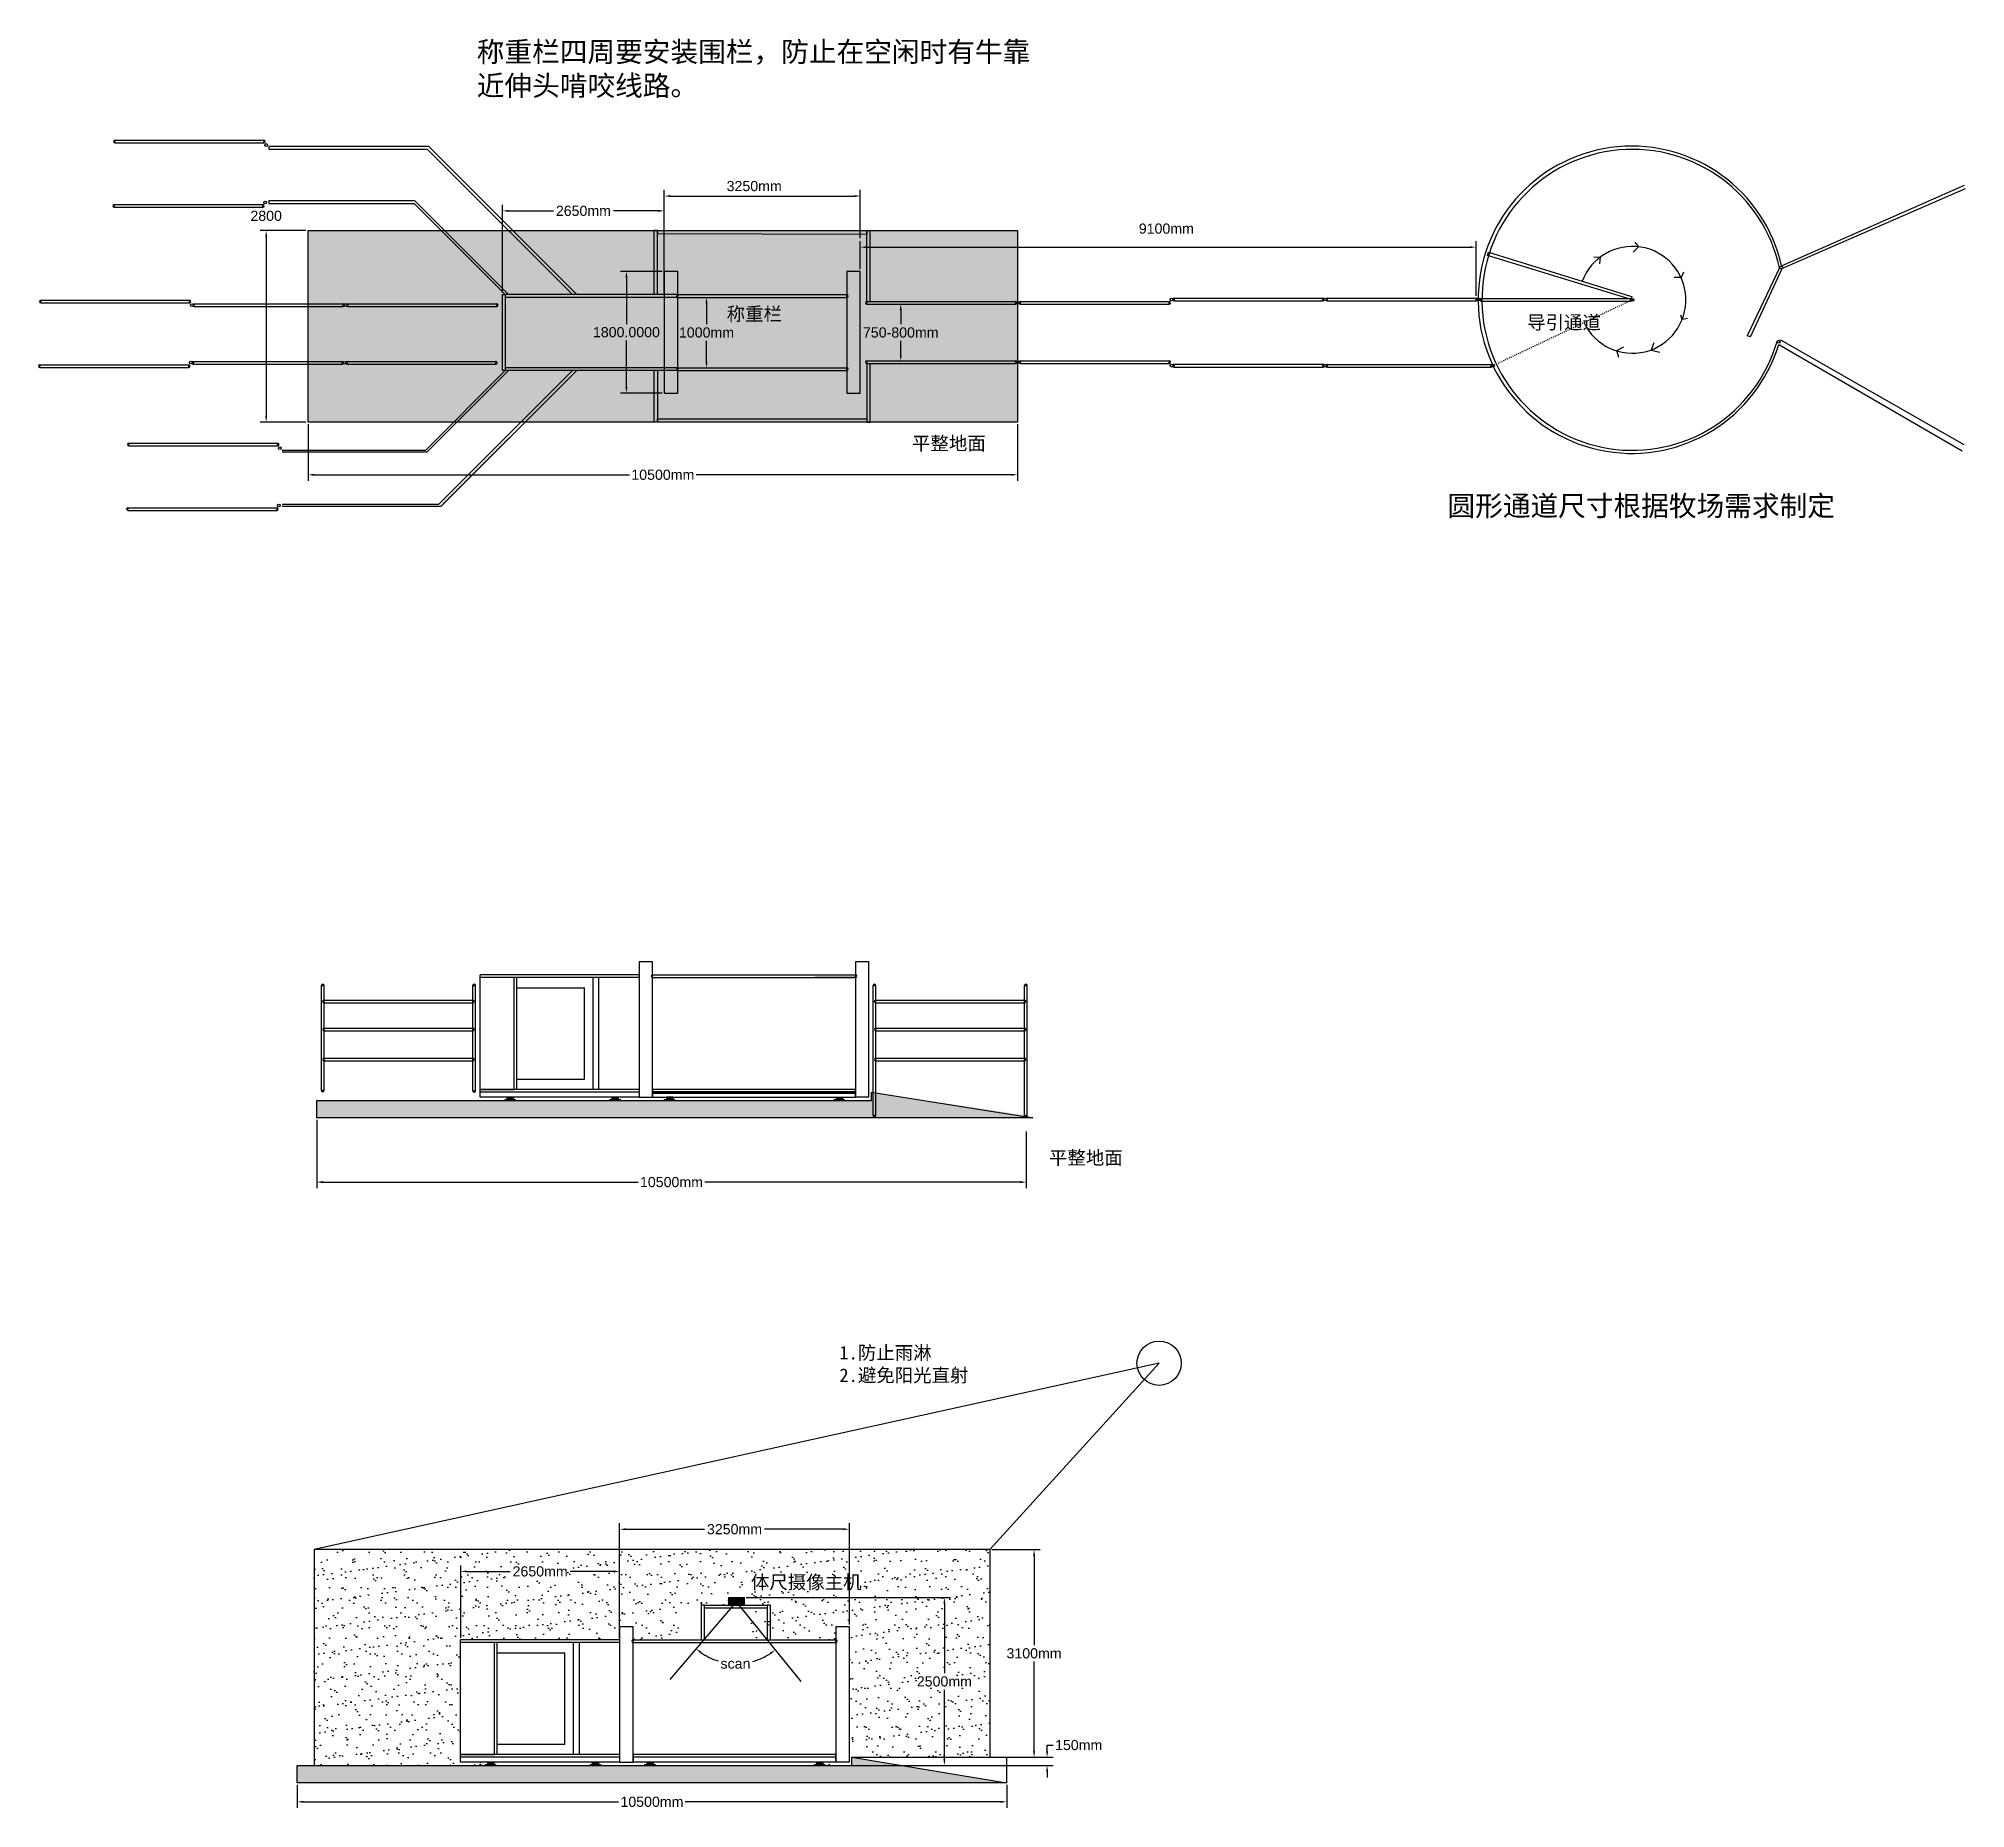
# Model space of a CAD drawing. Header units: inches. Extents: x -6743 to 21748, y -17244 to 8928.
import ezdxf

# ---------------------------------------------------------------- set-up
doc = ezdxf.new("R2010")
doc.units = ezdxf.units.IN
doc.header["$MEASUREMENT"] = 0
doc.linetypes.add('ACAD_ISO03W100', pattern=[30, 12, -18])
doc.styles.get("Standard").update_dxf_attribs({"font": 'arial.ttf'})
doc.dimstyles.get("Standard").update_dxf_attribs({"dimscale": 500, "dimtxt": 0.3, "dimasz": 0.18, "dimexe": 0.18, "dimexo": 0.0625, "dimgap": 0.09, "dimtad": 0, "dimtih": 1, "dimtoh": 1, "dimdec": 4, "dimzin": 0, "dimdsep": 46, "dimtxsty": 'Standard', "dimcen": 0.09, "dimclrd": 2, "dimadec": 0, "dimazin": 0, "dimtfac": 1, "dimtdec": 4, "dimtofl": 0, "dimtmove": 0, "dimatfit": 3, "dimfxl": 1, "dimtolj": 1, "dimtzin": 0, "dimarcsym": 0})

msp = doc.modelspace()

# ---------------------------------------------------------------- texts
for s, p in [('称重栏', (3431.93249, 4755.77453)), ('导引通道', (15266.9844, 4630.65827)), ('平整地面', (6171.76567, 2842.76582)), ('平整地面', (8196.80526, -7721.70067)), ('体尺摄像主机', (3790.32043, -13996.70528))]:
    msp.add_text(s, height=200).set_placement(p)
at = {"color": 1, "insert": (-263.25311, 8882.17321), "char_height": 300, "attachment_point": 1}
msp.add_mtext_dynamic_manual_height_columns('{\\fSimSun|b0|i0|c134|p2;称重栏四周要安装围栏，防止在空闲时有牛靠近伸头啃咬线路。}', width=8213.1688966, gutter_width=0, heights=[1284.64751], dxfattribs=at)
at = {"attachment_point": 1}
for s, width, gutter_width, heights, insert, char_height in [('{\\fSimSun|b0|i0|c134|p2;圆形通道尺寸根据牧场需求制定}', 8213.1688966, 0, [819.70987], (14089.4588, 2167.92758), 300), ('{\\fSimSun|b0|i0|c134|p2;1.防止雨淋\\P2.避免阳光直射}', 3778.6976212, 1000, [0], (5098.9313, -10404.71733), 200)]:
    msp.add_mtext_dynamic_manual_height_columns(s, width=width, gutter_width=gutter_width, heights=heights, dxfattribs=dict(at, insert=insert, char_height=char_height))

# ---------------------------------------------------------------- blocks, each defined once
blk = doc.blocks.new('*D3')
at = {"color": 0, "lineweight": -2, "transparency": 16777216}
for p, q in [((2509, 5517), (2509, 6689)), ((5408, 5975), (5408, 6689))]:
    blk.add_line(p, q, dxfattribs=at)
at = {"color": 2, "lineweight": -2, "transparency": 16777216}
blk.add_line((2599, 6599), (5318, 6599), dxfattribs=at)
at = {"color": 2, "transparency": 16777216}
for points in [[(2599, 6614), (2599, 6584), (2509, 6599)], [(5318, 6614), (5318, 6584), (5408, 6599)]]:
    blk.add_solid(points, dxfattribs=at)
at = {"layer": 'Defpoints', "color": 0, "transparency": 16777216}
for p in [(5408, 6599), (5408, 5943), (2509, 5485)]:
    blk.add_point(p, dxfattribs=at)
at = {"color": 0, "transparency": 16777216, "insert": (3839, 6746), "char_height": 150, "attachment_point": 5}
blk.add_mtext('\\A1;3250mm', dxfattribs=at)
blk = doc.blocks.new('*D4')
at = {"color": 0, "lineweight": -2, "transparency": 16777216}
for p, q in [((5408, 5517), (5408, 5933)), ((14512, 5122), (14512, 5933))]:
    blk.add_line(p, q, dxfattribs=at)
at = {"color": 2, "lineweight": -2, "transparency": 16777216}
blk.add_line((5498, 5843), (14422, 5843), dxfattribs=at)
at = {"color": 2, "transparency": 16777216}
for points in [[(5498, 5858), (5498, 5828), (5408, 5843)], [(14422, 5858), (14422, 5828), (14512, 5843)]]:
    blk.add_solid(points, dxfattribs=at)
at = {"layer": 'Defpoints', "color": 0, "transparency": 16777216}
for p in [(14512, 5843), (5408, 5485), (14512, 5090)]:
    blk.add_point(p, dxfattribs=at)
at = {"color": 0, "transparency": 16777216, "insert": (9933, 6117), "char_height": 150, "attachment_point": 5}
blk.add_mtext('\\A1;9100mm', dxfattribs=at)
blk = doc.blocks.new('*D5')
at = {"color": 0, "lineweight": -2, "transparency": 16777216}
for p, q in [((-2788, 6088), (-3467, 6088)), ((-2788, 3257), (-3467, 3257))]:
    blk.add_line(p, q, dxfattribs=at)
at = {"color": 2, "lineweight": -2, "transparency": 16777216}
blk.add_line((-3377, 5998), (-3377, 3347), dxfattribs=at)
at = {"color": 2, "transparency": 16777216}
for points in [[(-3392, 5998), (-3362, 5998), (-3377, 6088)], [(-3392, 3347), (-3362, 3347), (-3377, 3257)]]:
    blk.add_solid(points, dxfattribs=at)
at = {"layer": 'Defpoints', "color": 0, "transparency": 16777216}
for p in [(-2757, 6088), (-3377, 3257), (-2757, 3257)]:
    blk.add_point(p, dxfattribs=at)
at = {"color": 0, "transparency": 16777216, "insert": (-3377, 6306), "char_height": 150, "attachment_point": 5}
blk.add_mtext('\\A1;2800', dxfattribs=at)
blk = doc.blocks.new('*D6')
at = {"color": 0, "lineweight": -2, "transparency": 16777216}
for p, q in [((2740, 5101), (3224, 5101)), ((2740, 4061), (3224, 4061))]:
    blk.add_line(p, q, dxfattribs=at)
at = {"color": 2, "lineweight": -2, "transparency": 16777216}
for p, q in [((3134, 5011), (3134, 4703)), ((3134, 4151), (3134, 4460))]:
    blk.add_line(p, q, dxfattribs=at)
at = {"color": 2, "transparency": 16777216}
for points in [[(3119, 5011), (3149, 5011), (3134, 5101)], [(3119, 4151), (3149, 4151), (3134, 4061)]]:
    blk.add_solid(points, dxfattribs=at)
at = {"layer": 'Defpoints', "color": 0, "transparency": 16777216}
for p in [(2709, 5101), (3134, 5101), (2709, 4061)]:
    blk.add_point(p, dxfattribs=at)
at = {"color": 0, "transparency": 16777216, "insert": (3134, 4581), "char_height": 150, "attachment_point": 5}
blk.add_mtext('\\A1;1000mm', dxfattribs=at)
blk = doc.blocks.new('*D7')
at = {"color": 0, "lineweight": -2, "transparency": 16777216}
for p, q in [((5535, 5001), (6096, 5001)), ((5535, 4161), (6096, 4161))]:
    blk.add_line(p, q, dxfattribs=at)
at = {"color": 2, "lineweight": -2, "transparency": 16777216}
for p, q in [((6006, 4911), (6006, 4703)), ((6006, 4251), (6006, 4460))]:
    blk.add_line(p, q, dxfattribs=at)
at = {"color": 2, "transparency": 16777216}
for points in [[(5991, 4911), (6021, 4911), (6006, 5001)], [(5991, 4251), (6021, 4251), (6006, 4161)]]:
    blk.add_solid(points, dxfattribs=at)
at = {"layer": 'Defpoints', "color": 0, "transparency": 16777216}
for p in [(5504, 5001), (5504, 4161), (6006, 4161)]:
    blk.add_point(p, dxfattribs=at)
at = {"color": 0, "transparency": 16777216, "insert": (6006, 4581), "char_height": 150, "attachment_point": 5}
blk.add_mtext('\\A1;750-800mm', dxfattribs=at)
blk = doc.blocks.new('*D8')
at = {"color": 0, "lineweight": -2, "transparency": 16777216}
for p, q in [((-2757, 3226), (-2757, 2387)), ((7732, 3226), (7732, 2387))]:
    blk.add_line(p, q, dxfattribs=at)
at = {"color": 2, "lineweight": -2, "transparency": 16777216}
for p, q in [((-2667, 2477), (1995, 2477)), ((7642, 2477), (2980, 2477))]:
    blk.add_line(p, q, dxfattribs=at)
at = {"color": 2, "transparency": 16777216}
for points in [[(-2667, 2492), (-2667, 2462), (-2757, 2477)], [(7642, 2492), (7642, 2462), (7732, 2477)]]:
    blk.add_solid(points, dxfattribs=at)
at = {"layer": 'Defpoints', "color": 0, "transparency": 16777216}
for p in [(-2757, 3257), (7732, 3257), (7732, 2477)]:
    blk.add_point(p, dxfattribs=at)
at = {"color": 0, "transparency": 16777216, "insert": (2488, 2477), "char_height": 150, "attachment_point": 5}
blk.add_mtext('\\A1;10500mm', dxfattribs=at)
blk = doc.blocks.new('*D9')
at = {"color": 0, "lineweight": -2, "transparency": 16777216}
for p, q in [((-2629, -7062), (-2629, -8072)), ((7861, -7232), (7861, -8072))]:
    blk.add_line(p, q, dxfattribs=at)
at = {"color": 2, "lineweight": -2, "transparency": 16777216}
for p, q in [((-2539, -7982), (2123, -7982)), ((7771, -7982), (3109, -7982))]:
    blk.add_line(p, q, dxfattribs=at)
at = {"color": 2, "transparency": 16777216}
for points in [[(-2539, -7967), (-2539, -7997), (-2629, -7982)], [(7771, -7967), (7771, -7997), (7861, -7982)]]:
    blk.add_solid(points, dxfattribs=at)
at = {"layer": 'Defpoints', "color": 0, "transparency": 16777216}
for p in [(-2629, -7031), (7861, -7201), (7861, -7982)]:
    blk.add_point(p, dxfattribs=at)
at = {"color": 0, "transparency": 16777216, "insert": (2616, -7982), "char_height": 150, "attachment_point": 5}
blk.add_mtext('\\A1;10500mm', dxfattribs=at)
blk = doc.blocks.new('*D10')
at = {"color": 2, "lineweight": -2, "transparency": 16777216}
for start, end in [(235.0536, 252.9378), (285.4384, 303.3874)]:
    blk.add_arc((3575, -14189), 914, start, end, dxfattribs=at)
at = {"color": 2, "transparency": 16777216}
for points in [[(3042, -14950), (3060, -14926), (2980, -14883)], [(4069, -14940), (4087, -14964), (4151, -14899)]]:
    blk.add_solid(points, dxfattribs=at)
at = {"layer": 'Defpoints', "color": 0, "transparency": 16777216}
for p in [(3575, -14189), (3575, -14189), (3353, -15076), (2591, -15337), (4530, -15367)]:
    blk.add_point(p, dxfattribs=at)
at = {"color": 0, "transparency": 16777216, "insert": (3562, -15103), "char_height": 150, "attachment_point": 5}
blk.add_mtext('\\A1;scan', dxfattribs=at)
blk = doc.blocks.new('*D11')
at = {"color": 0, "lineweight": -2, "transparency": 16777216}
for p, q in [((-2918, -16895), (-2918, -17236)), ((7572, -16895), (7572, -17236))]:
    blk.add_line(p, q, dxfattribs=at)
at = {"color": 2, "lineweight": -2, "transparency": 16777216}
for p, q in [((-2828, -17146), (1834, -17146)), ((7482, -17146), (2820, -17146))]:
    blk.add_line(p, q, dxfattribs=at)
at = {"color": 2, "transparency": 16777216}
for points in [[(-2828, -17131), (-2828, -17161), (-2918, -17146)], [(7482, -17131), (7482, -17161), (7572, -17146)]]:
    blk.add_solid(points, dxfattribs=at)
at = {"layer": 'Defpoints', "color": 0, "transparency": 16777216}
for p in [(-2918, -16864), (7572, -16864), (7572, -17146)]:
    blk.add_point(p, dxfattribs=at)
at = {"color": 0, "transparency": 16777216, "insert": (2327, -17146), "char_height": 150, "attachment_point": 5}
blk.add_mtext('\\A1;10500mm', dxfattribs=at)
blk = doc.blocks.new('*D12')
at = {"color": 0, "lineweight": -2, "transparency": 16777216}
for p, q in [((1849, -14525), (1849, -13025)), ((5247, -14525), (5247, -13025))]:
    blk.add_line(p, q, dxfattribs=at)
at = {"color": 2, "lineweight": -2, "transparency": 16777216}
for p, q in [((1939, -13115), (3106, -13115)), ((5157, -13115), (3989, -13115))]:
    blk.add_line(p, q, dxfattribs=at)
at = {"color": 2, "transparency": 16777216}
for points in [[(1939, -13100), (1939, -13130), (1849, -13115)], [(5157, -13100), (5157, -13130), (5247, -13115)]]:
    blk.add_solid(points, dxfattribs=at)
at = {"layer": 'Defpoints', "color": 0, "transparency": 16777216}
for p in [(5247, -13115), (1849, -14557), (5247, -14557)]:
    blk.add_point(p, dxfattribs=at)
at = {"color": 0, "transparency": 16777216, "insert": (3548, -13115), "char_height": 150, "attachment_point": 5}
blk.add_mtext('\\A1;3250mm', dxfattribs=at)
blk = doc.blocks.new('*D13')
at = {"color": 0, "lineweight": -2, "transparency": 16777216}
for p, q in [((-501, -14720), (-501, -13649)), ((1849, -14720), (1849, -13649))]:
    blk.add_line(p, q, dxfattribs=at)
at = {"color": 2, "lineweight": -2, "transparency": 16777216}
for p, q in [((-411, -13739), (231, -13739)), ((1759, -13739), (1117, -13739))]:
    blk.add_line(p, q, dxfattribs=at)
at = {"color": 2, "transparency": 16777216}
for points in [[(-411, -13724), (-411, -13754), (-501, -13739)], [(1759, -13724), (1759, -13754), (1849, -13739)]]:
    blk.add_solid(points, dxfattribs=at)
at = {"layer": 'Defpoints', "color": 0, "transparency": 16777216}
for p in [(1849, -13739), (-501, -14751), (1849, -14751)]:
    blk.add_point(p, dxfattribs=at)
at = {"color": 0, "transparency": 16777216, "insert": (674, -13739), "char_height": 150, "attachment_point": 5}
blk.add_mtext('\\A1;2650mm', dxfattribs=at)
blk = doc.blocks.new('*D14')
at = {"color": 0, "lineweight": -2, "transparency": 16777216}
for p, q in [((3721, -14126), (6741, -14126)), ((4914, -16607), (6741, -16607))]:
    blk.add_line(p, q, dxfattribs=at)
at = {"color": 2, "lineweight": -2, "transparency": 16777216}
for p, q in [((6651, -14216), (6651, -15245)), ((6651, -16517), (6651, -15488))]:
    blk.add_line(p, q, dxfattribs=at)
at = {"color": 2, "transparency": 16777216}
for points in [[(6636, -14216), (6666, -14216), (6651, -14126)], [(6636, -16517), (6666, -16517), (6651, -16607)]]:
    blk.add_solid(points, dxfattribs=at)
at = {"layer": 'Defpoints', "color": 0, "transparency": 16777216}
for p in [(3690, -14126), (4883, -16607), (6651, -16607)]:
    blk.add_point(p, dxfattribs=at)
at = {"color": 0, "transparency": 16777216, "insert": (6651, -15366), "char_height": 150, "attachment_point": 5}
blk.add_mtext('\\A1;2500mm', dxfattribs=at)
blk = doc.blocks.new('*D15')
at = {"color": 0, "lineweight": -2, "transparency": 16777216}
for p, q in [((119, 5173), (119, 6470)), ((2509, 5173), (2509, 6470))]:
    blk.add_line(p, q, dxfattribs=at)
at = {"color": 2, "lineweight": -2, "transparency": 16777216}
for p, q in [((209, 6380), (871, 6380)), ((2419, 6380), (1757, 6380))]:
    blk.add_line(p, q, dxfattribs=at)
at = {"color": 2, "transparency": 16777216}
for points in [[(209, 6395), (209, 6365), (119, 6380)], [(2419, 6395), (2419, 6365), (2509, 6380)]]:
    blk.add_solid(points, dxfattribs=at)
at = {"layer": 'Defpoints', "color": 0, "transparency": 16777216}
for p in [(2509, 6380), (119, 5141), (2509, 5141)]:
    blk.add_point(p, dxfattribs=at)
at = {"color": 0, "transparency": 16777216, "insert": (1314, 6380), "char_height": 150, "attachment_point": 5}
blk.add_mtext('\\A1;2650mm', dxfattribs=at)
blk = doc.blocks.new('*D16')
at = {"color": 0, "lineweight": -2, "transparency": 16777216}
for p, q in [((2478, 5485), (1860, 5485)), ((2478, 3685), (1860, 3685))]:
    blk.add_line(p, q, dxfattribs=at)
at = {"color": 2, "lineweight": -2, "transparency": 16777216}
for p, q in [((1950, 5395), (1950, 4707)), ((1950, 3775), (1950, 4464))]:
    blk.add_line(p, q, dxfattribs=at)
at = {"color": 2, "transparency": 16777216}
for points in [[(1935, 5395), (1965, 5395), (1950, 5485)], [(1935, 3775), (1965, 3775), (1950, 3685)]]:
    blk.add_solid(points, dxfattribs=at)
at = {"layer": 'Defpoints', "color": 0, "transparency": 16777216}
for p in [(2509, 5485), (1950, 3685), (2509, 3685)]:
    blk.add_point(p, dxfattribs=at)
at = {"color": 0, "transparency": 16777216, "insert": (1950, 4585), "char_height": 150, "attachment_point": 5}
blk.add_mtext('\\A1;1800.0000', dxfattribs=at)
blk = doc.blocks.new('*D17')
at = {"color": 0, "lineweight": -2, "transparency": 16777216}
for p, q in [((7352, -13416), (8067, -13416)), ((7352, -16487), (8067, -16487))]:
    blk.add_line(p, q, dxfattribs=at)
at = {"color": 2, "lineweight": -2, "transparency": 16777216}
for p, q in [((7977, -13506), (7977, -14830)), ((7977, -16397), (7977, -15073))]:
    blk.add_line(p, q, dxfattribs=at)
at = {"color": 2, "transparency": 16777216}
for points in [[(7962, -13506), (7992, -13506), (7977, -13416)], [(7962, -16397), (7992, -16397), (7977, -16487)]]:
    blk.add_solid(points, dxfattribs=at)
at = {"layer": 'Defpoints', "color": 0, "transparency": 16777216}
for p in [(7321, -13416), (7321, -16487), (7977, -16487)]:
    blk.add_point(p, dxfattribs=at)
at = {"color": 0, "transparency": 16777216, "insert": (7977, -14951), "char_height": 150, "attachment_point": 5}
blk.add_mtext('\\A1;3100mm', dxfattribs=at)
blk = doc.blocks.new('*D19')
at = {"color": 0, "lineweight": -2, "transparency": 16777216}
for p, q in [((5314, -16487), (8260, -16487)), ((4914, -16607), (8260, -16607))]:
    blk.add_line(p, q, dxfattribs=at)
at = {"color": 2, "lineweight": -2, "transparency": 16777216}
for p, q in [((8170, -16397), (8170, -16307)), ((8170, -16307), (8260, -16307)), ((8170, -16697), (8170, -16787))]:
    blk.add_line(p, q, dxfattribs=at)
at = {"color": 2, "transparency": 16777216}
for points in [[(8155, -16397), (8185, -16397), (8170, -16487)], [(8155, -16697), (8185, -16697), (8170, -16607)]]:
    blk.add_solid(points, dxfattribs=at)
at = {"layer": 'Defpoints', "color": 0, "transparency": 16777216}
for p in [(5283, -16487), (8170, -16487), (4883, -16607)]:
    blk.add_point(p, dxfattribs=at)
at = {"color": 0, "transparency": 16777216, "insert": (8637, -16307), "char_height": 150, "attachment_point": 5}
blk.add_mtext('\\A1;150mm', dxfattribs=at)

# ---------------------------------------------------------------- dimensions: what is measured, and where the dimension line sits
for base, p1, p2, text, picture, middle in [((5407.64347, 6598.61214), (2509.24455, 5485.26565), (5407.64347, 5943.3389), '3250mm', '*D3', (3839.19697, 6745.92655)), ((14512.37994, 5842.72555), (5407.64347, 5485.26573), (14512.37994, 5090.3876), '9100mm', '*D4', (9933.22095, 6116.62336))]:
    dim = msp.add_linear_dim(base=base, p1=p1, p2=p2, text=text, dimstyle='Standard', override={"dimtmove": 2})
    dim.commit()
    dim.dimension.update_dxf_attribs({"geometry": picture, "text_midpoint": middle, "dimtype": 160})
dim = msp.add_linear_dim(base=(-3376.97337, 3257.40755), p1=(-2757.23771, 6088.06973), p2=(-2757.23771, 3257.40755), angle=90, text='2800', dimstyle='Standard', override={"dimtmove": 2})
dim.commit()
dim.dimension.update_dxf_attribs({"geometry": '*D5', "text_midpoint": (-3377.37057, 6305.61919), "dimtype": 160})
for base, p1, p2, text, picture, middle in [((2509.24455, 6379.68669), (119.24455, 5141.26565), (2509.24455, 5141.26565), '2650mm', '*D15', (1314.24455, 6379.68669)), ((7732.37519, 2476.81222), (-2757.23771, 3257.40755), (7732.37519, 3257.40755), '10500mm', '*D8', (2487.56874, 2476.81222)), ((7860.66153, -7981.69865), (-2628.95137, -7030.62543), (7860.66153, -7201.10332), '10500mm', '*D9', (2615.85508, -7981.69865)), ((1848.70071, -13739.26953), (-501.29929, -14750.9278), (1848.70071, -14750.9278), '2650mm', '*D13', (673.70071, -13739.26953))]:
    dim = msp.add_linear_dim(base=base, p1=p1, p2=p2, text=text, dimstyle='Standard')
    dim.commit()
    dim.dimension.update_dxf_attribs({"geometry": picture, "text_midpoint": middle})
dim = msp.add_linear_dim(base=(1950.25392, 3685.26565), p1=(2509.24455, 5485.26565), p2=(2509.24455, 3685.26565), angle=90, dimstyle='Standard')
dim.commit()
dim.dimension.update_dxf_attribs({"geometry": '*D16', "text_midpoint": (1950.25392, 4585.26565)})
for base, p1, p2, text, picture, middle in [((3134.1586, 5101.26565), (2709, 4061.37418), (2709.24455, 5101.26565), '1000mm', '*D6', (3134.1586, 4581.31991)), ((6005.92957, 4161.16867), (5503.67734, 5001.47412), (5503.67744, 4161.16867), '750-800mm', '*D7', (6005.92957, 4581.3214)), ((6651.22256, -16607.17178), (3689.85111, -14125.62342), (4882.73955, -16607.17178), '2500mm', '*D14', (6651.22256, -15366.3976)), ((8170.33423, -16486.62667), (4882.73955, -16607.17179), (5282.8096, -16486.62667), '150mm', '*D19', (8636.5416, -16306.62667))]:
    dim = msp.add_linear_dim(base=base, p1=p1, p2=p2, angle=90, text=text, dimstyle='Standard')
    dim.commit()
    dim.dimension.update_dxf_attribs({"geometry": picture, "text_midpoint": middle})
for base, p1, p2, text, picture, middle in [((5247.09963, -13114.76524), (1848.70071, -14556.6146), (5247.09963, -14556.61452), '3250mm', '*D12', (3547.90017, -13114.76524)), ((7571.83136, -17145.63336), (-2917.78154, -16863.99481), (7571.83136, -16863.99481), '10500mm', '*D11', (2327.02491, -17145.63336))]:
    dim = msp.add_linear_dim(base=base, p1=p1, p2=p2, text=text, dimstyle='Standard')
    dim.commit()
    dim.dimension.update_dxf_attribs({"geometry": picture, "text_midpoint": middle, "dimtype": 160})
dim = msp.add_linear_dim(base=(7977.00898, -16486.62667), p1=(7321.05034, -13416.03344), p2=(7321.05034, -16486.62667), angle=90, text='3100mm', dimstyle='Standard')
dim.commit()
dim.dimension.update_dxf_attribs({"geometry": '*D17', "text_midpoint": (7977.00898, -14951.33006), "dimtype": 160})
dim = msp.add_angular_dim_2l(base=(3352.66942, -15075.87601), line1=((3574.66023, -14188.73894), (4529.94923, -15367.22526)), line2=((3574.66023, -14188.73894), (2590.89498, -15337.02747)), text='scan', dimstyle='Standard')
dim.commit()
dim.dimension.update_dxf_attribs({"geometry": '*D10', "text_midpoint": (3562.21939, -15103.14439)})

# ---------------------------------------------------------------- hatches: boundary and pattern name
h = msp.add_hatch()
h.set_pattern_fill('AR-CONC', color=253, scale=50)
h.set_pattern_definition([(50, (-2757.24, 6088.07), (358.63, -31.376), [37.5, -412.5]), (355, (-2757.24, 6088.07), (-69.376, 376.096), [30, -330]), (100.4514, (-2727.35, 6085.46), (289.254, 344.72), [31.87, -350.571]), (46.184, (-2757.24, 6188.07), (533.62, -82.76), [56.25, -618.75]), (96.6356, (-2712.77, 6181.17), (467.33, 487.06), [47.805, -525.857]), (351.184, (-2757.24, 6188.07), (467.33, 487.06), [45, -495]), (21, (-2707.24, 6163.07), (298.4535, -201.3094), [37.5, -412.5]), (326, (-2707.24, 6163.07), (121.658, 362.575), [30, -330]), (71.4514, (-2682.37, 6146.3), (420.111, 161.266), [31.87, -350.571]), (37.5, (-2757.24, 6088.07), (6.08, 166.447), [0, -326, 0, -335, 0, -331.25]), (7.5, (-2757.24, 6088.07), (131.5348, 197.206), [0, -191, 0, -318.5, 0, -126.25]), (327.5, (-2868.74, 6088.07), (266.9112, -11.2774), [0, -125, 0, -390, 0, -517.5]), (317.5, (-2918.74, 6088.07), (291.593, 50.0525), [0, -162.5, 0, -259, 0, -367.5])])
h.paths.add_polyline_path([(-2757.23771, 6088.06973), (7732.37519, 6088.06973), (7732.37519, 3257.40755), (-2757.23771, 3257.40755)])
h = msp.add_hatch()
h.set_pattern_fill('AR-CONC', color=256, scale=10)
h.set_pattern_definition([(50, (-2628.95, -6653.26), (71.72602, -6.2752), [7.5, -82.5]), (355, (-2628.95, -6653.26), (-13.87513, 75.2192), [6, -66]), (100.45144, (-2622.974, -6653.78), (57.8509, 68.944), [6.374, -70.1142]), (46.1842, (-2628.95, -6633.26), (106.7241, -16.5519), [11.25, -123.75]), (96.6356, (-2620.06, -6634.64), (93.4662, 97.4119), [9.561, -105.1714]), (351.1842, (-2628.95, -6633.26), (93.4662, 97.4119), [9, -99]), (21, (-2618.95, -6638.26), (59.6907, -40.2619), [7.5, -82.5]), (326, (-2618.95, -6638.26), (24.33153, 72.515), [6, -66]), (71.45144, (-2613.98, -6641.61), (84.02224, 32.2531), [6.374, -70.1142]), (37.5, (-2628.951, -6653.257), (1.215986, 33.289385), [0, -65.2, 0, -67, 0, -66.25]), (7.5, (-2628.95, -6653.257), (26.30695, 39.44117), [0, -38.2, 0, -63.7, 0, -25.25]), (327.5, (-2651.251, -6653.257), (53.382244, -2.25549), [0, -25, 0, -78, 0, -103.5]), (317.5, (-2661.25, -6653.257), (58.31862, 10.0105), [0, -32.5, 0, -51.8, 0, -73.5])])
h.paths.add_polyline_path([(7974.70713, -7030.41209), (7860.66153, -7030.62543), (-2628.95137, -7030.62543), (-2628.95137, -6774.03948), (5573.95277, -6774.03948), (5571.63977, -6774.03948), (5571.63977, -6653.25729), (7876.82406, -6998.89002)])
h = msp.add_hatch(color=256)
h.dxf.hatch_style = 1
h.set_gradient(color1=(20, 61, 105), one_color=1, tint=1)
h.paths.add_polyline_path([(276.57452, -6758.58612), (276.57452, -6723.83839), (187.53089, -6723.83839), (187.53089, -6758.58612)])
h.paths.add_polyline_path([(155.02289, -6758.58612), (155.02289, -6773.58612), (305.02289, -6773.58612), (305.02289, -6758.58612)])
h = msp.add_hatch(color=256)
h.dxf.hatch_style = 1
h.set_gradient(color1=(20, 61, 105), one_color=1, tint=1)
h.paths.add_polyline_path([(1826.57452, -6758.58612), (1826.57452, -6723.83839), (1737.53089, -6723.83839), (1737.53089, -6758.58612)])
h.paths.add_polyline_path([(1705.02289, -6758.58612), (1705.02289, -6773.58612), (1855.02289, -6773.58612), (1855.02289, -6758.58612)])
h = msp.add_hatch(color=256)
h.dxf.hatch_style = 1
h.set_gradient(color1=(20, 61, 105), one_color=1, tint=1)
h.paths.add_polyline_path([(2634.46085, -6758.28799), (2634.46085, -6723.54026), (2545.41722, -6723.54026), (2545.41722, -6758.28799)])
h.paths.add_polyline_path([(2512.90922, -6758.28799), (2512.90922, -6773.28799), (2662.90922, -6773.28799), (2662.90922, -6758.28799)])
h = msp.add_hatch(color=256)
h.dxf.hatch_style = 1
h.set_gradient(color1=(20, 61, 105), one_color=1, tint=1)
h.paths.add_polyline_path([(5143.12136, -6758.80239), (5143.12136, -6723.49556), (5054.07772, -6723.49556), (5054.07772, -6758.80239)])
h.paths.add_polyline_path([(5021.56973, -6758.80239), (5021.56973, -6773.80239), (5171.56973, -6773.80239), (5171.56973, -6758.80239)])
h = msp.add_hatch()
h.set_pattern_fill('AR-SAND', color=256, scale=150)
h.set_pattern_definition([(37.5, (-2667.78, -13416.03), (-9.449, 289.0236), [0, -228, 0, -255, 0, -243.75]), (7.5, (-2667.8, -13416.03), (265.467, 423.322), [0, -123, 0, -205.5, 0, -78.75]), (327.5, (-2852.28, -13416.03), (467.121, 0.849), [0, -75, 0, -270, 0, -352.5]), (317.5, (-2852.3, -13416.03), (450.919, 131.651), [0, -37.5, 0, -177, 0, -202.5])])
h.paths.add_polyline_path([(-501.29929, -14750.9278), (1848.70071, -14750.9278), (1848.70071, -14556.6146), (2048.70071, -14556.6146), (2048.70071, -14750.9278), (2729.9453, -14750.9278), (2729.9453, -14237.80471), (2780.9483, -14237.80471), (3141.13779, -14237.80471), (3141.13779, -14125.62342), (3366.09943, -14125.62342), (3366.09943, -14237.80471), (3707.17277, -14237.80471), (3707.17277, -14236.80279), (3758.17577, -14236.80279), (3758.17577, -14750.9278), (5047.09963, -14750.9278), (5047.09963, -14556.61452), (5247.09963, -14556.61452), (5247.09963, -16556.48574), (5047.09963, -16556.48574), (5047.09963, -16556.90964), (4854.29118, -16556.90964), (4854.29118, -16592.17178), (4882.73955, -16592.17178), (4882.73955, -16592.17179), (4882.73955, -16607.40886), (5282.8096, -16607.40886), (5282.8096, -16486.62667), (7321.05034, -16486.62667), (7321.05034, -13416.03344), (-2667.78154, -13416.03344), (-2667.78154, -16607.40886), (-133.80728, -16607.40886), (-133.80728, -16591.9555), (-101.29929, -16591.9555), (-101.29929, -16557.20777), (-501.29929, -16557.20777), (-501.29929, -16444.81669)])
h = msp.add_hatch(color=256)
h.dxf.hatch_style = 1
h.set_gradient(color1=(20, 61, 105), one_color=1, tint=1, name='CURVED')
h.paths.add_polyline_path([(3464.88947, -14125.62342), (3464.88947, -14234.84681), (3689.85111, -14234.84681), (3689.85111, -14125.62342)])
h = msp.add_hatch()
h.set_pattern_fill('AR-CONC', color=256, scale=10)
h.set_pattern_definition([(50, (-2917.78, -16486.627), (71.72602, -6.2752), [7.5, -82.5]), (355, (-2917.78, -16486.63), (-13.87513, 75.2192), [6, -66]), (100.45144, (-2911.804, -16487.15), (57.8509, 68.944), [6.374, -70.1142]), (46.1842, (-2917.78, -16466.63), (106.7241, -16.5519), [11.25, -123.75]), (96.6356, (-2908.89, -16468.01), (93.4662, 97.4119), [9.561, -105.1714]), (351.1842, (-2917.78, -16466.63), (93.4662, 97.4119), [9, -99]), (21, (-2907.78, -16471.627), (59.6907, -40.2619), [7.5, -82.5]), (326, (-2907.78, -16471.63), (24.33153, 72.515), [6, -66]), (71.45144, (-2902.81, -16474.98), (84.02224, 32.2531), [6.374, -70.1142]), (37.5, (-2917.782, -16486.627), (1.215986, 33.289385), [0, -65.2, 0, -67, 0, -66.25]), (7.5, (-2917.78, -16486.627), (26.30695, 39.44117), [0, -38.2, 0, -63.7, 0, -25.25]), (327.5, (-2940.082, -16486.627), (53.382244, -2.25549), [0, -25, 0, -78, 0, -103.5]), (317.5, (-2950.08, -16486.627), (58.31862, 10.0105), [0, -32.5, 0, -51.8, 0, -73.5])])
h.paths.add_polyline_path([(7685.87691, -16863.78149), (7571.83131, -16863.99483), (-2917.7816, -16863.99483), (-2917.7816, -16607.40888), (5285.12254, -16607.40888), (5282.80954, -16607.40888), (5282.80954, -16486.62668), (7571.83136, -16863.99481)])
h = msp.add_hatch(color=256)
h.dxf.hatch_style = 1
h.set_gradient(color1=(20, 61, 105), one_color=1, tint=1)
h.paths.add_polyline_path([(-12.25565, -16591.9555), (-12.25565, -16557.20777), (-101.29929, -16557.20777), (-101.29929, -16591.9555)])
h.paths.add_polyline_path([(-133.80728, -16591.9555), (-133.80728, -16606.9555), (16.19272, -16606.9555), (16.19272, -16591.9555)])
h = msp.add_hatch(color=256)
h.dxf.hatch_style = 1
h.set_gradient(color1=(20, 61, 105), one_color=1, tint=1)
h.paths.add_polyline_path([(1537.74435, -16591.9555), (1537.74435, -16557.20777), (1448.70071, -16557.20777), (1448.70071, -16591.9555)])
h.paths.add_polyline_path([(1416.19272, -16591.9555), (1416.19272, -16606.9555), (1566.19272, -16606.9555), (1566.19272, -16591.9555)])
h = msp.add_hatch(color=256)
h.dxf.hatch_style = 1
h.set_gradient(color1=(20, 61, 105), one_color=1, tint=1)
h.paths.add_polyline_path([(2345.63068, -16591.65737), (2345.63068, -16556.90964), (2256.58704, -16556.90964), (2256.58704, -16591.65737)])
h.paths.add_polyline_path([(2224.07905, -16591.65737), (2224.07905, -16606.65737), (2374.07905, -16606.65737), (2374.07905, -16591.65737)])
h = msp.add_hatch(color=256)
h.dxf.hatch_style = 1
h.set_gradient(color1=(20, 61, 105), one_color=1, tint=1)
h.paths.add_polyline_path([(4854.29118, -16592.17178), (4854.29118, -16556.86495), (4765.24755, -16556.86495), (4765.24755, -16592.17178)])
h.paths.add_polyline_path([(4732.73955, -16592.17178), (4732.73955, -16607.17178), (4882.73955, -16607.17178), (4882.73955, -16592.17178)])

# ---------------------------------------------------------------- linework, layer by layer
for p, q in [((-5612.03881, 7425.39629), (-5612.03881, 7405.39629)), ((-5612.03881, 7425.39629), (-3412.03881, 7425.39629)), ((-3412.03881, 7425.39629), (-3412.03881, 7405.39629)), ((-5612.03881, 7385.39629), (-5612.03881, 7405.39629)), ((-5612.03881, 7385.39629), (-3412.03881, 7385.39629)), ((-3412.03881, 7385.39629), (-3412.03881, 7405.39629)), ((-3339.76756, 7330.37115), (-3339.76756, 7290.37115)), ((-973.88378, 7330.37115), (-3339.76756, 7330.37115)), ((-3339.76756, 7290.37115), (-997.81328, 7290.37115)), ((1151.29222, 5141.26565), (-997.81328, 7290.37115)), ((1215.22172, 5141.26565), (-973.88378, 7330.37115)), ((19028.14675, 5565.72927), (21733.46062, 6761.56151)), ((19035.6555, 5527.33871), (21748.44696, 6712.49159)), ((-5625.52727, 6472.38312), (-5625.52727, 6452.38312)), ((-5625.52727, 6472.38312), (-3425.52727, 6472.38312)), ((-5625.52727, 6432.38312), (-5625.52727, 6452.38312)), ((-5625.52727, 6432.38312), (-3425.52727, 6432.38312)), ((-3425.52727, 6472.38312), (-3425.52727, 6452.38312)), ((-3425.52727, 6432.38312), (-3425.52727, 6452.38312)), ((-1180.88983, 6530.37115), (-3339.76756, 6530.37115)), ((-3339.76756, 6530.37115), (-3339.76756, 6490.37115)), ((-3339.76756, 6490.37115), (-1189.86095, 6490.37115)), ((159.24455, 5141.26565), (-1189.86095, 6490.37115)), ((208.21567, 5141.26565), (-1180.88983, 6530.37115)), ((2409.24455, 6088.06973), (2359.24455, 6088.06973)), ((2409.24455, 6088.06973), (2409.24455, 6038.06973)), ((5503.67734, 6081.47412), (5503.67734, 6031.47412)), ((14682.5426, 5719.25548), (14697.74228, 5766.88918)), ((16804.11559, 5068.45732), (14682.5426, 5719.25548)), ((14697.74228, 5766.88918), (16794.16363, 5118.72547)), ((16252.65721, 5701.27508), (16345.53453, 5694.94608)), ((16913.3529, 5848.9519), (16835.25141, 5770.89417)), ((16860.58171, 5916.46134), (16913.3529, 5848.9519)), ((16345.53453, 5694.94608), (16337.09109, 5597.90134)), ((17580.38113, 5471.32124), (17544.49665, 5395.37315)), ((18998.21714, 5535.62567), (18519.86388, 4532.07033)), ((18570.50779, 4515.4665), (19035.83379, 5527.26606)), ((119.24455, 4021.37418), (119.24455, 5141.26565)), ((119.24455, 5141.26565), (159.24455, 5141.26565)), ((2709.24455, 5141.26565), (159.24455, 5141.26565)), ((159.24455, 5141.26565), (159.24455, 4021.37418)), ((2409.24455, 5141.26565), (2359.24455, 5141.26565)), ((2509.24455, 5141.26565), (2409.24455, 5141.26565)), ((2709.24455, 5141.26565), (2709.24455, 5121.26565)), ((2709.24455, 5141.26565), (5207.64347, 5141.26565)), ((5207.64347, 5141.26565), (5207.64347, 5121.26565)), ((17544.49665, 5395.37315), (17443.17591, 5395.37315)), ((-6709.08852, 5057.98901), (-6709.08852, 5037.98901)), ((-6709.08852, 5057.98901), (-4509.08852, 5057.98901)), ((-6709.08852, 5017.98901), (-6709.08852, 5037.98901)), ((-6709.08852, 5017.98901), (-4509.08852, 5017.98901)), ((-4509.08852, 5057.98901), (-4509.08852, 5037.98901)), ((-4509.08852, 5017.98901), (-4509.08852, 5037.98901)), ((-4439.6371, 5007.12501), (-4439.6371, 4987.12501)), ((-4439.6371, 5007.12501), (-2239.6371, 5007.12501)), ((-4439.6371, 4967.12501), (-4439.6371, 4987.12501)), ((-4439.6371, 4967.12501), (-2239.6371, 4967.12501)), ((-2239.6371, 5007.12501), (-2239.6371, 4987.12501)), ((-2239.6371, 4967.12501), (-2239.6371, 4987.12501)), ((-2168.2179, 5007.12499), (-2168.2179, 4987.12499)), ((-2168.2179, 5007.12499), (31.7821, 5007.12499)), ((-2168.2179, 4967.12499), (-2168.2179, 4987.12499)), ((-2168.2179, 4967.12499), (31.7821, 4967.12499)), ((31.7821, 5007.12499), (31.7821, 4987.12499)), ((31.7821, 4967.12499), (31.7821, 4987.12499)), ((2709.24455, 5101.26565), (159.24455, 5101.26565)), ((2709.24455, 5101.26565), (2709.24455, 5121.26565)), ((2709.24455, 5101.26565), (5207.64347, 5101.26565)), ((5207.64347, 5101.26565), (5207.64347, 5121.26565)), ((5503.67734, 5041.47412), (5503.67734, 5021.47412)), ((5503.67734, 5041.47412), (7703.67734, 5041.47412)), ((5503.67734, 5041.47412), (5553.67734, 5041.47412)), ((5503.67734, 5001.47412), (5503.67734, 5021.47412)), ((5503.67734, 5001.47412), (7703.67734, 5001.47412)), ((7703.67734, 5041.47412), (7703.67734, 5021.47412)), ((7703.67734, 5001.47412), (7703.67734, 5021.47412)), ((7775.38677, 5041.4741), (7775.38677, 5021.4741)), ((7775.38677, 5041.4741), (9975.38677, 5041.4741)), ((7775.38677, 5001.4741), (7775.38677, 5021.4741)), ((7775.38677, 5001.4741), (9975.38677, 5001.4741)), ((9975.38677, 5041.4741), (9975.38677, 5021.4741)), ((9975.38677, 5001.4741), (9975.38677, 5021.4741)), ((10046.80597, 5091.47408), (10046.80597, 5071.47408)), ((10046.80597, 5091.47408), (12246.80597, 5091.47408)), ((10046.80597, 5051.47408), (10046.80597, 5071.47408)), ((10046.80597, 5051.47408), (12246.80597, 5051.47408)), ((12246.80597, 5091.47408), (12246.80597, 5071.47408)), ((12246.80597, 5051.47408), (12246.80597, 5071.47408)), ((12312.37994, 5090.3876), (12312.37994, 5070.3876)), ((12312.37994, 5090.3876), (14512.37994, 5090.3876)), ((12312.37994, 5050.3876), (12312.37994, 5070.3876)), ((12312.37994, 5050.3876), (14512.37994, 5050.3876)), ((14512.37994, 5090.3876), (14512.37994, 5070.3876)), ((14512.37994, 5050.3876), (14512.37994, 5070.3876)), ((14594.16363, 5084.94587), (14594.16363, 5064.94587)), ((14594.16363, 5084.94587), (16794.16363, 5084.94587)), ((14594.16363, 5044.94587), (14594.16363, 5064.94587)), ((14594.16363, 5044.94587), (16794.16363, 5044.94587)), ((16794.16363, 5118.72547), (16817.8834, 5111.39188)), ((16794.16363, 5084.94587), (16794.16363, 5064.94587)), ((16794.16363, 5044.94587), (16794.16363, 5064.94587)), ((16817.8834, 5111.39188), (16804.11559, 5068.45732)), ((17557.35331, 4774.83853), (17541.47125, 4837.00855)), ((17640.73426, 4786.74341), (17557.35331, 4774.83853)), ((16595.08233, 4314.09111), (16696.68312, 4371.63274)), ((16622.17596, 4212.54715), (16595.08233, 4314.09111)), ((17099.69954, 4317.47593), (17147.11336, 4435.94389)), ((17231.78068, 4283.62795), (17099.69954, 4317.47593)), ((18570.36678, 4515.59573), (18519.64919, 4533.25157)), ((18961.54679, 4455.52455), (19004.85095, 4474.92593)), ((18987.31599, 4402.80794), (21698.27585, 2831.85981)), ((19011.28646, 4474.14903), (21724.73974, 2926.64808)), ((-6722.57698, 4104.97584), (-6722.57698, 4084.97584)), ((-6722.57698, 4104.97584), (-4522.57698, 4104.97584)), ((-6722.57698, 4064.97584), (-6722.57698, 4084.97584)), ((-6722.57698, 4064.97584), (-4522.57698, 4064.97584)), ((-4522.57698, 4104.97584), (-4522.57698, 4084.97584)), ((-4522.57698, 4064.97584), (-4522.57698, 4084.97584)), ((-4453.12556, 4154.11183), (-4453.12556, 4134.11183)), ((-4453.12556, 4154.11183), (-2253.12556, 4154.11183)), ((-4453.12556, 4114.11183), (-4453.12556, 4134.11183)), ((-4453.12556, 4114.11183), (-2253.12556, 4114.11183)), ((-2253.12556, 4154.11183), (-2253.12556, 4134.11183)), ((-2253.12556, 4114.11183), (-2253.12556, 4134.11183)), ((-2181.70635, 4154.11181), (-2181.70635, 4134.11181)), ((-2181.70635, 4154.11181), (18.29365, 4154.11181)), ((-2181.70635, 4114.11181), (-2181.70635, 4134.11181)), ((-2181.70635, 4114.11181), (18.29365, 4114.11181)), ((159.24455, 4021.37418), (-1023.25383, 2838.8758)), ((208.21567, 4021.37418), (-1002.80517, 2810.35334)), ((1151.29222, 4021.37418), (-831.20616, 2038.8758)), ((1215.22172, 4021.37418), (-795.79912, 2010.35334)), ((1215.22172, 4021.37418), (-767.27667, 2038.8758)), ((18.29365, 4154.11181), (18.29365, 4134.11181)), ((18.29365, 4114.11181), (18.29365, 4134.11181)), ((159.24455, 4021.37418), (119.24455, 4021.37418)), ((2709, 4061.37418), (159, 4061.37418)), ((2709.24455, 4021.37418), (159.24455, 4021.37418)), ((2409.24455, 4021.37418), (2359.24455, 4021.37418)), ((2509.24455, 4021.37418), (2409.24455, 4021.37418)), ((2709, 4061.37418), (2709, 4041.37418)), ((2709, 4061.37418), (5207.64347, 4061.37418)), ((2709, 4021.37418), (2709, 4041.37418)), ((2709, 4021.37418), (5207.64347, 4021.37418)), ((5207.64347, 4061.37418), (5207.64347, 4041.37418)), ((5207.64347, 4021.37418), (5207.64347, 4041.37418)), ((5503.67744, 4161.16867), (5503.67744, 4141.16867)), ((5503.67744, 4161.16867), (7703.67744, 4161.16867)), ((5503.67744, 4121.16867), (5503.67744, 4141.16867)), ((5503.67744, 4121.16867), (7703.67744, 4121.16867)), ((7703.67744, 4161.16867), (7703.67744, 4141.16867)), ((7703.67744, 4121.16867), (7703.67744, 4141.16867)), ((7775.38687, 4161.16865), (7775.38687, 4141.16865)), ((7775.38687, 4161.16865), (9975.38687, 4161.16865)), ((7775.38687, 4121.16865), (7775.38687, 4141.16865)), ((7775.38687, 4121.16865), (9975.38687, 4121.16865)), ((9975.38687, 4161.16865), (9975.38687, 4141.16865)), ((9975.38687, 4121.16865), (9975.38687, 4141.16865)), ((10046.80608, 4111.16863), (10046.80608, 4091.16863)), ((10046.80608, 4111.16863), (12246.80608, 4111.16863)), ((10046.80608, 4071.16863), (10046.80608, 4091.16863)), ((10046.80608, 4071.16863), (12246.80608, 4071.16863)), ((12246.80608, 4111.16863), (12246.80608, 4091.16863)), ((12246.80608, 4071.16863), (12246.80608, 4091.16863)), ((12312.38004, 4110.08215), (12312.38004, 4090.08215)), ((12312.38004, 4110.08215), (14731.8569, 4110.08215)), ((12312.38004, 4070.08215), (12312.38004, 4090.08215)), ((12312.38004, 4070.08215), (14731.8569, 4070.08215)), ((14731.8569, 4110.08215), (14731.8569, 4090.08215)), ((14731.8569, 4070.08215), (14731.8569, 4090.08215)), ((2409.24455, 3256.37418), (2359.24455, 3256.37418)), ((2409.24455, 3256.37418), (2409.24455, 3306.37418)), ((5503.67744, 3253.16867), (5553.67744, 3253.16867)), ((-5406.95922, 2943.92814), (-5406.95922, 2923.92814)), ((-5406.95922, 2943.92814), (-3206.95922, 2943.92814)), ((-5406.95922, 2903.92814), (-5406.95922, 2923.92814)), ((-5406.95922, 2903.92814), (-3206.95922, 2903.92814)), ((-3206.95922, 2943.92814), (-3206.95922, 2923.92814)), ((-3206.95922, 2903.92814), (-3206.95922, 2923.92814)), ((-1023.25383, 2838.8758), (-3142.7711, 2838.8758)), ((-1002.80517, 2810.35334), (-3138.61225, 2810.35334)), ((-831.20616, 2038.8758), (-3142.7711, 2038.8758)), ((-795.79912, 2010.35334), (-3138.61225, 2010.35334)), ((-5420.44768, 1990.91497), (-5420.44768, 1970.91497)), ((-5420.44768, 1990.91497), (-3220.44768, 1990.91497)), ((-5420.44768, 1950.91497), (-5420.44768, 1970.91497)), ((-5420.44768, 1950.91497), (-3220.44768, 1950.91497)), ((-3220.44768, 1990.91497), (-3220.44768, 1970.91497)), ((-3220.44768, 1950.91497), (-3220.44768, 1970.91497)), ((-2560.8916, -6628.89422), (-2560.8916, -5072.76527)), ((-2560.8916, -5072.76527), (-2540.8916, -5072.76527)), ((-2520.8916, -5072.76527), (-2540.8916, -5072.76527)), ((-2520.8916, -6628.89422), (-2520.8916, -5072.76527)), ((-319.68441, -6631.63767), (-319.68441, -5075.50872)), ((-319.68441, -5075.50872), (-299.68441, -5075.50872)), ((-279.68441, -5075.50872), (-299.68441, -5075.50872)), ((-279.68441, -6631.63767), (-279.68441, -5075.50872)), ((-212.46911, -6611.44731), (-212.46911, -4917.55842)), ((2137.53089, -4917.55842), (-212.46911, -4917.55842)), ((2137.53089, -4957.55842), (-212.46911, -4957.55842)), ((287.53089, -6611.44731), (287.53089, -4957.55842)), ((327.53089, -6611.44731), (327.53089, -4957.55842)), ((327.53089, -5107.55842), (1327.53089, -5107.55842)), ((1327.53089, -6461.44731), (1327.53089, -5107.55842)), ((1457.53089, -6611.44731), (1457.53089, -4957.55842)), ((1537.53089, -4957.55842), (1537.53089, -6611.44731)), ((2337.53089, -4917.55842), (2337.53089, -4937.55842)), ((2337.53089, -4917.55842), (5335.92981, -4917.55842)), ((2337.53089, -4957.55842), (2337.53089, -4937.55842)), ((2337.53089, -4957.55842), (5335.92981, -4957.55842)), ((5335.92981, -4957.55842), (4735.92981, -4957.55842)), ((5335.92981, -4917.55842), (5335.92981, -4937.55842)), ((5335.92981, -4957.55842), (5335.92981, -4937.55842)), ((5595.61687, -6996.20029), (5595.61687, -5074.19535)), ((5595.61687, -5074.19535), (5615.61687, -5074.19535)), ((5635.61687, -5074.19535), (5615.61687, -5074.19535)), ((5635.61687, -6996.20029), (5635.61687, -5074.19535)), ((7836.82406, -6998.89002), (7836.82406, -5076.9388)), ((7836.82406, -5076.9388), (7856.82406, -5076.9388)), ((7876.82406, -5076.9388), (7856.82406, -5076.9388)), ((7876.82406, -6998.89002), (7876.82406, -5076.9388)), ((-2521.94793, -5291.59419), (-2521.94793, -5311.59419)), ((-2521.94793, -5291.59419), (-321.94793, -5291.59419)), ((-2521.94793, -5331.59419), (-2521.94793, -5311.59419)), ((-2521.94793, -5331.59419), (-321.94793, -5331.59419)), ((-321.94793, -5291.59419), (-321.94793, -5311.59419)), ((-321.94793, -5331.59419), (-321.94793, -5311.59419)), ((5634.56055, -5293.02427), (5634.56055, -5313.02427)), ((5634.56055, -5293.02427), (7834.56055, -5293.02427)), ((5634.56055, -5333.02427), (5634.56055, -5313.02427)), ((5634.56055, -5333.02427), (7834.56055, -5333.02427)), ((7834.56055, -5293.02427), (7834.56055, -5313.02427)), ((7834.56055, -5333.02427), (7834.56055, -5313.02427)), ((-2519.46538, -5705.54448), (-2519.46538, -5725.54448)), ((-2519.46538, -5705.54448), (-319.46538, -5705.54448)), ((-2519.46538, -5745.54448), (-2519.46538, -5725.54448)), ((-2519.46538, -5745.54448), (-319.46538, -5745.54448)), ((-319.46538, -5705.54448), (-319.46538, -5725.54448)), ((-319.46538, -5745.54448), (-319.46538, -5725.54448)), ((5637.04309, -5706.97456), (5637.04309, -5726.97456)), ((5637.04309, -5706.97456), (7837.04309, -5706.97456)), ((5637.04309, -5746.97456), (5637.04309, -5726.97456)), ((5637.04309, -5746.97456), (7837.04309, -5746.97456)), ((7837.04309, -5706.97456), (7837.04309, -5726.97456)), ((7837.04309, -5746.97456), (7837.04309, -5726.97456)), ((-2520.75376, -6148.12878), (-2520.75376, -6168.12878)), ((-2520.75376, -6148.12878), (-320.75376, -6148.12878)), ((-2520.75376, -6188.12878), (-2520.75376, -6168.12878)), ((-2520.75376, -6188.12878), (-320.75376, -6188.12878)), ((-320.75376, -6148.12878), (-320.75376, -6168.12878)), ((-320.75376, -6188.12878), (-320.75376, -6168.12878)), ((5635.75471, -6149.55886), (5635.75471, -6169.55886)), ((5635.75471, -6149.55886), (7835.75471, -6149.55886)), ((5635.75471, -6189.55886), (5635.75471, -6169.55886)), ((5635.75471, -6189.55886), (7835.75471, -6189.55886)), ((7835.75471, -6149.55886), (7835.75471, -6169.55886)), ((7835.75471, -6189.55886), (7835.75471, -6169.55886)), ((327.53089, -6461.44731), (1327.53089, -6461.44731)), ((-2560.8916, -6628.89422), (-2540.8916, -6628.89422)), ((-2520.8916, -6628.89422), (-2540.8916, -6628.89422)), ((-319.68441, -6631.63767), (-299.68441, -6631.63767)), ((-279.68441, -6631.63767), (-299.68441, -6631.63767)), ((2137.53089, -6611.44731), (-212.46911, -6611.44731)), ((-212.46911, -6723.83839), (-212.46911, -6611.44731)), ((-212.46911, -6611.44731), (287.53089, -6611.44731)), ((2137.53089, -6723.83839), (-212.46911, -6723.83839)), ((5595.61687, -6996.20029), (5615.61687, -6996.20029)), ((5635.61687, -6996.20029), (5615.61687, -6996.20029)), ((7836.82406, -6998.89002), (7856.82406, -6998.89002)), ((7876.82406, -6998.89002), (7856.82406, -6998.89002)), ((9826.06939, -10660.37009), (-2667.78154, -13416.03344)), ((9826.06939, -10660.37009), (7321.05034, -13416.03344)), ((7321.05034, -13416.03344), (-2667.78154, -13416.03344)), ((-2667.78154, -13416.03344), (-2667.78154, -16607.40886)), ((7321.05034, -13416.03344), (7321.05034, -16486.62667)), ((3574.66023, -14188.73894), (2590.89498, -15337.02747)), ((3574.66023, -14188.73894), (4529.94923, -15367.22526)), ((-501.29929, -16444.81669), (-501.29929, -14750.9278)), ((1848.70071, -14750.9278), (-501.29929, -14750.9278)), ((1848.70071, -14790.9278), (-501.29929, -14790.9278)), ((-1.29929, -16444.81669), (-1.29929, -14790.9278)), ((38.70071, -16444.81669), (38.70071, -14790.9278)), ((1168.70071, -16444.81669), (1168.70071, -14790.9278)), ((1248.70071, -14790.9278), (1248.70071, -16444.81669)), ((2048.70071, -14750.9278), (2048.70071, -14770.9278)), ((2048.70071, -14750.9278), (5047.09963, -14750.9278)), ((2048.70071, -14790.9278), (2048.70071, -14770.9278)), ((2048.70071, -14790.9278), (5047.09963, -14790.9278)), ((5047.09963, -14750.9278), (5047.09963, -14770.9278)), ((5047.09963, -14790.9278), (5047.09963, -14770.9278)), ((38.70071, -14940.9278), (1038.70071, -14940.9278)), ((1038.70071, -16294.81669), (1038.70071, -14940.9278)), ((-501.29929, -16557.20777), (-501.29929, -16444.81669)), ((1848.70071, -16444.81669), (-501.29929, -16444.81669)), ((-501.29929, -16444.81669), (-1.29929, -16444.81669)), ((38.70071, -16294.81669), (1038.70071, -16294.81669)), ((5282.8096, -16486.62667), (7571.83136, -16863.99481)), ((1848.70071, -16557.20777), (-501.29929, -16557.20777))]:
    msp.add_line(p, q)
at = {"color": 1}
for p, q in [((2359.24455, 5141.26565), (2359.24455, 6088.06973)), ((2409.24455, 5141.26565), (2409.24455, 6088.26565)), ((5503.67734, 6031.47412), (2409.24455, 6038.06973)), ((5503.67734, 5041.47412), (5503.67734, 6081.47412)), ((5553.67734, 5041.47412), (5553.67734, 6081.47412)), ((2359.24455, 3256.37418), (2359.24455, 4021.37418)), ((2409.24455, 4021.37418), (2409.24455, 3256.37418)), ((5503.67744, 4121.16867), (5503.67744, 3253.16867)), ((5553.67744, 3253.16867), (5553.67744, 4121.16867)), ((2409.24455, 3306.37418), (5503.24455, 3306.37418))]:
    msp.add_line(p, q, dxfattribs=at)
at = {"linetype": 'ACAD_ISO03W100'}
msp.add_line((16824.04091, 5064.42922), (14761.21491, 4089.50943), dxfattribs=at)
at = {"color": 3}
for p, q in [((2137.53089, -6653.25729), (-212.46911, -6653.25729)), ((1848.70071, -16486.62667), (-501.29929, -16486.62667)), ((5047.09963, -16486.62667), (2048.70071, -16486.62667))]:
    msp.add_line(p, q, dxfattribs=at)
at = {"color": 3, "linetype": 'Continuous', "lineweight": 211}
msp.add_line((2337.53089, -6656.29514), (5335.92981, -6656.29514), dxfattribs=at)
for points in [[(-2757.23771, 6088.06973), (7732.37519, 6088.06973), (7732.37519, 3257.40755), (-2757.23771, 3257.40755)], [(2509.24455, 3685.26565), (2709.24455, 3685.26565), (2709.24455, 5485.26565), (2509.24455, 5485.26565)], [(5207.64347, 3685.26573), (5407.64347, 3685.26573), (5407.64347, 5485.26573), (5207.64347, 5485.26573)], [(2137.53089, -6723.83839), (2337.53089, -6723.83839), (2337.53089, -4723.24522), (2137.53089, -4723.24522)], [(5335.92981, -6723.11636), (5535.92981, -6723.11636), (5535.92981, -4723.24514), (5335.92981, -4723.24514)], [(155.02289, -6758.58612), (305.02289, -6758.58612), (305.02289, -6773.58612), (155.02289, -6773.58612)], [(187.53089, -6723.27929), (276.57452, -6723.27929), (276.57452, -6758.58612), (187.53089, -6758.58612)], [(1705.02289, -6758.58612), (1855.02289, -6758.58612), (1855.02289, -6773.58612), (1705.02289, -6773.58612)], [(1737.53089, -6723.27929), (1826.57452, -6723.27929), (1826.57452, -6758.58612), (1737.53089, -6758.58612)], [(2337.53089, -6723.54026), (5335.92981, -6723.54026), (5335.92981, -6611.44731), (2337.53089, -6611.44731)], [(2512.90922, -6758.28799), (2662.90922, -6758.28799), (2662.90922, -6773.28799), (2512.90922, -6773.28799)], [(2545.41722, -6722.98116), (2634.46085, -6722.98116), (2634.46085, -6758.28799), (2545.41722, -6758.28799)], [(5021.56973, -6758.80239), (5171.56973, -6758.80239), (5171.56973, -6773.80239), (5021.56973, -6773.80239)], [(5021.56973, -6758.80241), (5171.56973, -6758.80241), (5171.56973, -6773.80241), (5021.56973, -6773.80241)], [(5054.07772, -6723.49556), (5143.12136, -6723.49556), (5143.12136, -6758.80239), (5054.07772, -6758.80239)], [(5054.07772, -6723.49558), (5143.12136, -6723.49558), (5143.12136, -6758.80241), (5054.07772, -6758.80241)], [(3053.69697, -14750.9278), (3104.69998, -14750.9278), (3104.69998, -14237.80471), (3053.69697, -14237.80471)], [(3104.69998, -14237.80471), (4030.92444, -14237.80471), (4030.92444, -14282.03714), (3104.69998, -14282.03714)], [(3464.88947, -14125.62342), (3689.85111, -14125.62342), (3689.85111, -14234.84681), (3464.88947, -14234.84681)], [(4030.92444, -14749.92587), (4081.92745, -14749.92587), (4081.92745, -14236.80279), (4030.92444, -14236.80279)], [(1848.70071, -16557.20777), (2048.70071, -16557.20777), (2048.70071, -14556.6146), (1848.70071, -14556.6146)], [(5047.09963, -16556.48574), (5247.09963, -16556.48574), (5247.09963, -14556.61452), (5047.09963, -14556.61452)], [(2048.70071, -16556.90964), (5047.09963, -16556.90964), (5047.09963, -16444.81669), (2048.70071, -16444.81669)], [(-133.80728, -16591.9555), (16.19272, -16591.9555), (16.19272, -16606.9555), (-133.80728, -16606.9555)], [(-101.29929, -16556.64867), (-12.25565, -16556.64867), (-12.25565, -16591.9555), (-101.29929, -16591.9555)], [(1416.19272, -16591.9555), (1566.19272, -16591.9555), (1566.19272, -16606.9555), (1416.19272, -16606.9555)], [(1448.70071, -16556.64867), (1537.74435, -16556.64867), (1537.74435, -16591.9555), (1448.70071, -16591.9555)], [(2224.07905, -16591.65737), (2374.07905, -16591.65737), (2374.07905, -16606.65737), (2224.07905, -16606.65737)], [(2256.58704, -16556.35054), (2345.63068, -16556.35054), (2345.63068, -16591.65737), (2256.58704, -16591.65737)], [(4732.73955, -16592.17178), (4882.73955, -16592.17178), (4882.73955, -16607.17178), (4732.73955, -16607.17178)], [(4732.73955, -16592.17179), (4882.73955, -16592.17179), (4882.73955, -16607.17179), (4732.73955, -16607.17179)], [(4765.24755, -16556.86495), (4854.29118, -16556.86495), (4854.29118, -16592.17178), (4765.24755, -16592.17178)], [(4765.24755, -16556.86496), (4854.29118, -16556.86496), (4854.29118, -16592.17179), (4765.24755, -16592.17179)]]:
    msp.add_lwpolyline(points, close=True)
for points in [[(-2628.95137, -6774.03948), (5573.95277, -6774.03948)], [(7860.66153, -7030.62543), (-2628.95137, -7030.62543), (-2628.95137, -6774.03948)], [(5573.95277, -6774.03948), (5571.63977, -6774.03948), (5571.63977, -6653.25729), (7958.33995, -7030.62543), (7860.66153, -7030.62543)], [(5285.1226, -16607.40886), (5282.8096, -16607.40886), (5282.8096, -16486.62667), (7571.83136, -16486.62667), (7571.83136, -16607.40886)], [(7571.83136, -16607.40886), (7571.83136, -16863.99481), (-2917.78154, -16863.99481), (-2917.78154, -16607.40886)], [(-2917.78154, -16607.40886), (5285.1226, -16607.40886)]]:
    msp.add_lwpolyline(points)
for centre, radius in [((-3378.74061, 7353.5013), 20.3284), ((-3393.49078, 6503.4591), 20.3284), ((19021.39545, 5541.29205), 20.3284), ((-4475.79032, 4986.09401), 20.3284), ((-2205.2798, 4987.45347), 20.3284), ((7738.42884, 5021.04365), 20.3284), ((10010.13827, 5071.04363), 20.3284), ((12281.55748, 5071.04361), 20.3284), ((14547.15002, 5069.95713), 20.3284), ((16824.04091, 5064.42922), 20.3284), ((18987.68267, 4444.65575), 20.3284), ((-4490.54049, 4136.05182), 20.3284), ((-2218.76826, 4134.4403), 20.3284), ((7735.68988, 4141.49713), 20.3284), ((10007.39931, 4091.49711), 20.3284), ((12278.81851, 4091.49709), 20.3284), ((14761.21491, 4089.50943), 20.3284), ((14761.21491, 4089.50943), 20.3284), ((-3173.66102, 2872.03314), 20.3284), ((-3188.41119, 2021.99095), 20.3284), ((9826.06939, -10660.37009), 327.71254)]:
    msp.add_circle(centre, radius)
for centre, radius, start, end in [((-5612.03881, 7405.39629), 20, 90, 270), ((-3412.03881, 7405.39629), 20, -90, 90), ((16814.49209, 5065.2743), 2271.56893, 12.749213876, 343.044203214), ((16824.04091, 5064.42922), 2225, 12.244282419, 343.950857068), ((-5625.52727, 6452.38312), 20, 90, 270), ((-3425.52727, 6452.38312), 20, -90, 90), ((16824.04091, 5064.42922), 790.41097, 205.296058894, 159.697572969), ((2709.24455, 5121.26565), 20, 90, 270), ((5207.64347, 5121.26565), 20, -90, 90), ((-6709.08852, 5037.98901), 20, 90, 270), ((-4509.08852, 5037.98901), 20, -90, 90), ((-4439.6371, 4987.12501), 20, 90, 270), ((-2239.6371, 4987.12501), 20, -90, 90), ((-2168.2179, 4987.12499), 20, 90, 270), ((31.7821, 4987.12499), 20, -90, 90), ((5503.67734, 5021.47412), 20, 90, 270), ((7703.67734, 5021.47412), 20, -90, 90), ((7775.38677, 5021.4741), 20, 90, 270), ((9975.38677, 5021.4741), 20, -90, 90), ((10046.80597, 5071.47408), 20, 90, 270), ((12246.80597, 5071.47408), 20, -90, 90), ((12312.37994, 5070.3876), 20, 90, 270), ((14512.37994, 5070.3876), 20, -90, 90), ((14594.16363, 5064.94587), 20, 90, 270), ((16794.16363, 5064.94587), 20, -90, 90), ((-6722.57698, 4084.97584), 20, 90, 270), ((-4522.57698, 4084.97584), 20, -90, 90), ((-4453.12556, 4134.11183), 20, 90, 270), ((-2253.12556, 4134.11183), 20, -90, 90), ((-2181.70635, 4134.11181), 20, 90, 270), ((18.29365, 4134.11181), 20, -90, 90), ((2709, 4041.37418), 20, 90, 270), ((5207.64347, 4041.37418), 20, -90, 90), ((5503.67744, 4141.16867), 20, 90, 270), ((7703.67744, 4141.16867), 20, -90, 90), ((7775.38687, 4141.16865), 20, 90, 270), ((9975.38687, 4141.16865), 20, -90, 90), ((10046.80608, 4091.16863), 20, 90, 270), ((12246.80608, 4091.16863), 20, -90, 90), ((12312.38004, 4090.08215), 20, 90, 270), ((14731.8569, 4090.08215), 20, -90, 90), ((-5406.95922, 2923.92814), 20, 90, 270), ((-3206.95922, 2923.92814), 20, -90, 90), ((-5420.44768, 1970.91497), 20, 90, 270), ((-3220.44768, 1970.91497), 20, -90, 90), ((-2540.8916, -5072.76527), 20, 0, 180), ((-299.68441, -5075.50872), 20, 0, 180), ((2337.53089, -4937.55842), 20, 90, 270), ((5335.92981, -4937.55842), 20, -90, 90), ((5615.61687, -5074.19535), 20, 0, 180), ((7856.82406, -5076.9388), 20, 0, 180), ((-2521.94793, -5311.59419), 20, 90, 270), ((-321.94793, -5311.59419), 20, -90, 90), ((5634.56055, -5313.02427), 20, 90, 270), ((7834.56055, -5313.02427), 20, -90, 90), ((-2519.46538, -5725.54448), 20, 90, 270), ((-319.46538, -5725.54448), 20, -90, 90), ((5637.04309, -5726.97456), 20, 90, 270), ((7837.04309, -5726.97456), 20, -90, 90), ((-2520.75376, -6168.12878), 20, 90, 270), ((-320.75376, -6168.12878), 20, -90, 90), ((5635.75471, -6169.55886), 20, 90, 270), ((7835.75471, -6169.55886), 20, -90, 90), ((-2540.8916, -6628.89422), 20, 180, 360), ((-299.68441, -6631.63767), 20, 180, 360), ((5615.61687, -6996.20029), 20, 180, 360), ((7856.82406, -6998.89002), 20, 180, 360), ((2048.70071, -14770.9278), 20, 90, 270), ((5047.09963, -14770.9278), 20, -90, 90)]:
    msp.add_arc(centre, radius, start, end)

msp.set_redraw_order([(e.dxf.handle, doc.entitydb.next_handle()) for e in msp.query("TEXT MTEXT ATTDEF DIMENSION ARC_DIMENSION")])  # texts and dimensions are drawn at this point

doc.saveas('drawing.dxf')
